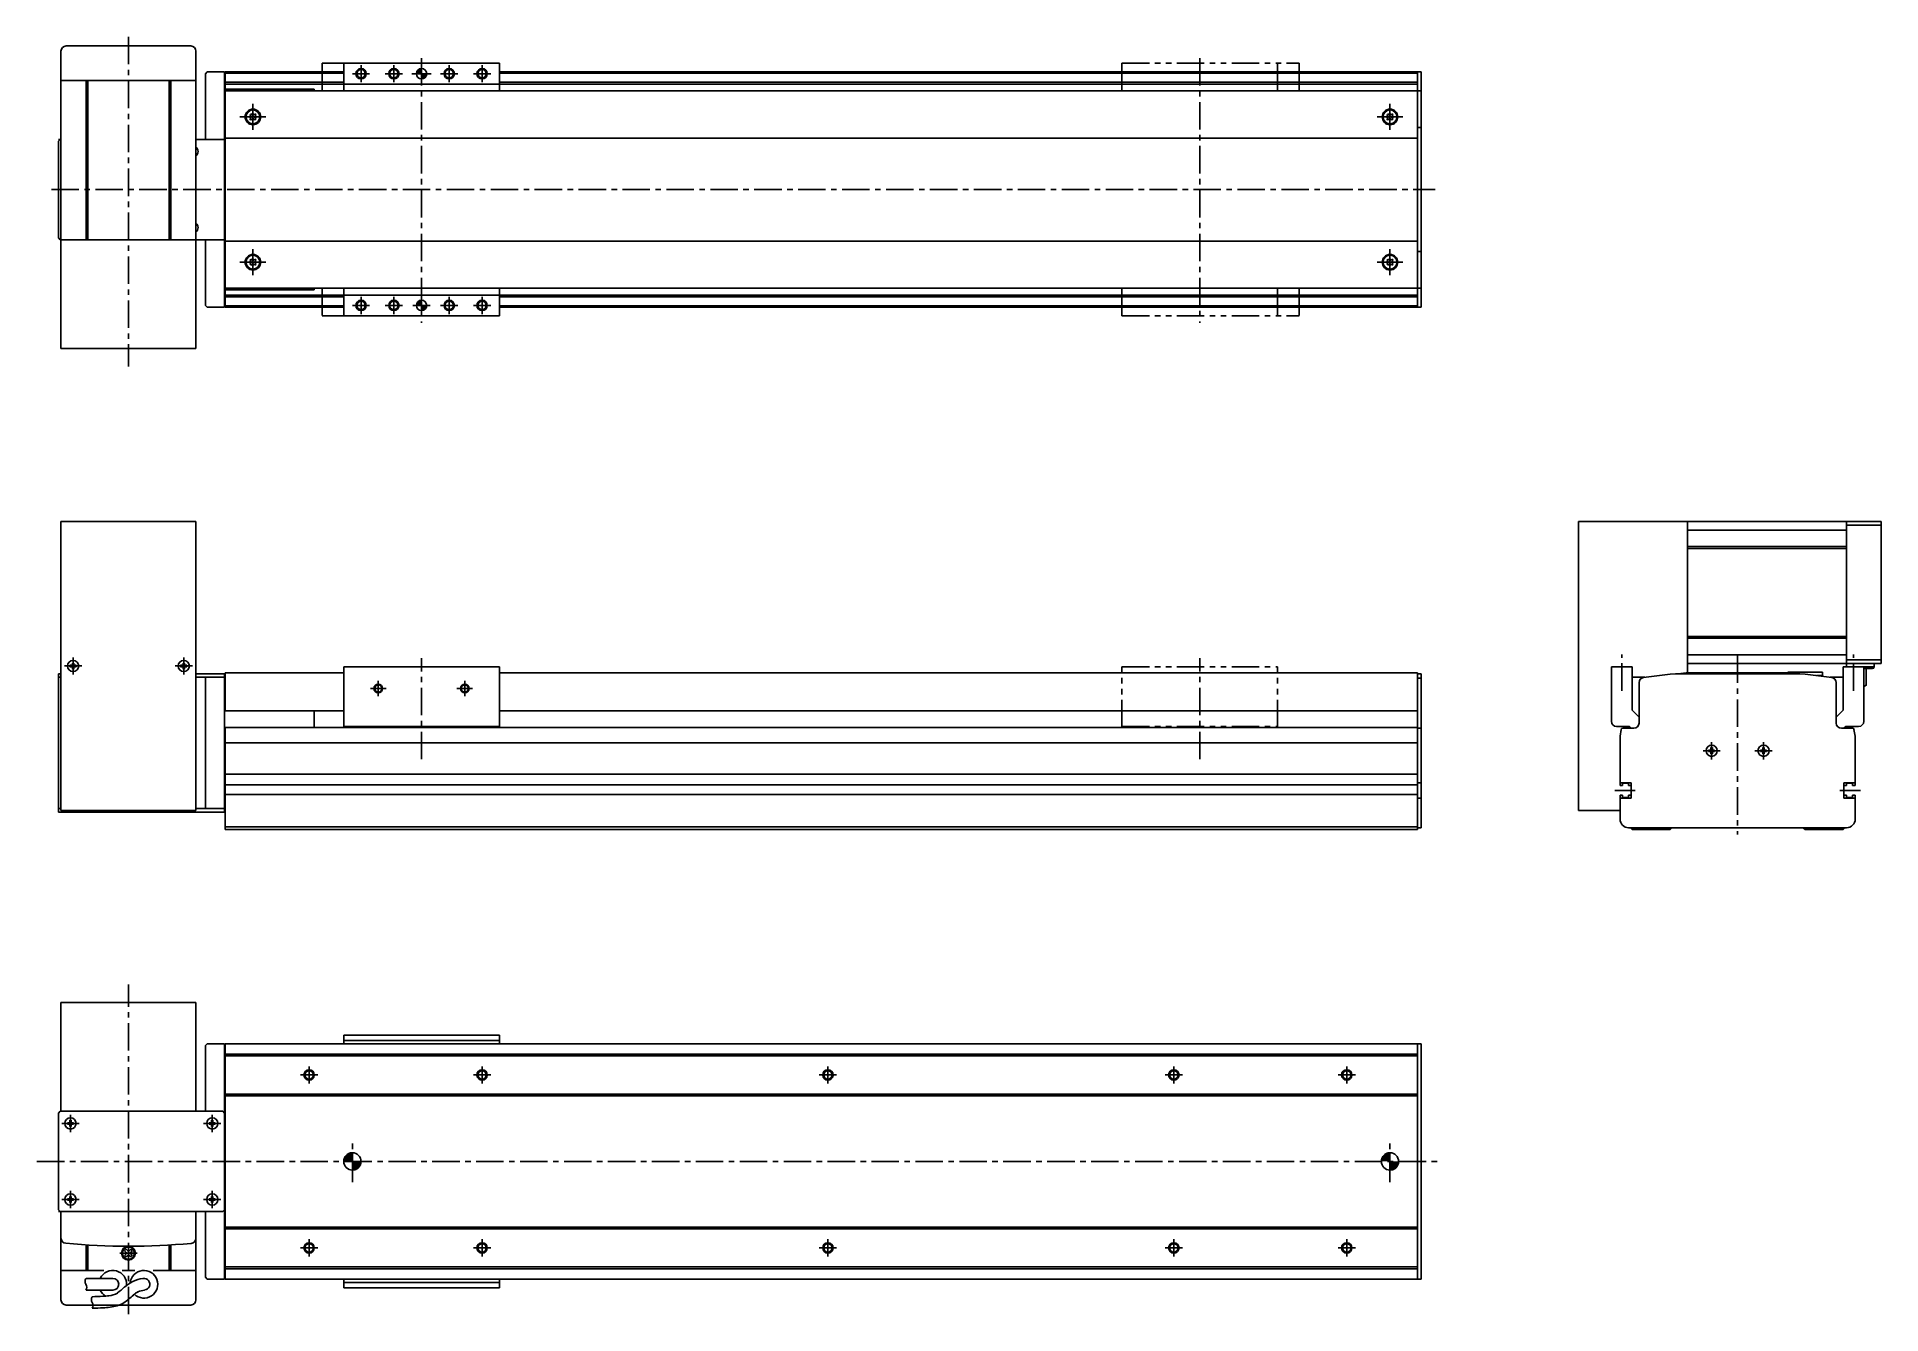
# Model space of a CAD drawing. Extents: x 0 to 1484, y -8 to 733.
# Drawn here: x 417 to 1484, y -5 to 733 of the extents above; entities that cross this region are included whole.
import ezdxf

# ---------------------------------------------------------------- set-up
doc = ezdxf.new("R2010")
doc.units = 0
doc.header["$LTSCALE"] = 0.5
doc.linetypes.add('CENTER', pattern=[50.8, 31.75, -6.35, 6.35, -6.35])
doc.linetypes.add('PHANTOM', pattern=[63.5, 31.75, -6.35, 6.35, -6.35, 6.35, -6.35])
for name, color, linetype in [('MSM_CENTER', 1, 'CENTER'), ('MSM_CONTINUOUS', 7, 'CONTINUOUS'), ('MSM_IMAGINARY', 6, 'PHANTOM'), ('MSM_NARROW', 5, 'CONTINUOUS')]:
    doc.layers.add(name, color=color, linetype=linetype)

# ---------------------------------------------------------------- blocks, each defined once
blk = doc.blocks.new('*U5')
at = {"layer": 'MSM_CONTINUOUS', "linetype": 'CONTINUOUS'}
for p, q in [((637.1, 579.1), (636.9, 578)), ((637.8, 580.1), (637.1, 579.1)), ((638.7, 580.8), (637.8, 580.1)), ((639.9, 581), (638.7, 580.8)), ((639.9, 580.8), (639.9, 581)), ((639.9, 580.8), (639.9, 580.1)), ((639.9, 580.1), (639.9, 579.1)), ((639.9, 579.1), (639.9, 578)), ((639.9, 578), (639.9, 576.9)), ((639.9, 576.9), (639.9, 575.9)), ((639.9, 575.9), (639.9, 575.2)), ((642, 575.9), (641, 575.2)), ((642.7, 576.9), (642, 575.9)), ((642.9, 578), (642.7, 576.9)), ((641, 575.2), (639.9, 575)), ((639.9, 575), (639.9, 575.2))]:
    blk.add_line(p, q, dxfattribs=at)
for points in [[(637.1, 579.1), (636.9, 578), (639.9, 578)], [(637.8, 580.1), (637.1, 579.1), (639.9, 579.1)], [(638.7, 580.8), (637.8, 580.1), (639.9, 580.1)], [(639.9, 581), (638.7, 580.8), (639.9, 580.8)], [(639.9, 578), (639.9, 576.9), (642.7, 576.9)], [(639.9, 576.9), (639.9, 575.9), (642, 575.9)], [(639.9, 575.9), (639.9, 575.2), (641, 575.2)]]:
    blk.add_solid(points, dxfattribs=at)
at = {"layer": 'MSM_CONTINUOUS', "linetype": 'CONTINUOUS', "extrusion": (0, 0, -1)}
for points in [[(-637.1, 579.1), (-639.9, 579.1), (-639.9, 578)], [(-637.8, 580.1), (-639.9, 580.1), (-639.9, 579.1)], [(-638.7, 580.8), (-639.9, 580.8), (-639.9, 580.1)], [(-639.9, 578), (-642.9, 578), (-642.7, 576.9)], [(-639.9, 576.9), (-642.7, 576.9), (-642, 575.9)], [(-639.9, 575.9), (-642, 575.9), (-641, 575.2)], [(-639.9, 575.2), (-641, 575.2), (-639.9, 575)]]:
    blk.add_solid(points, dxfattribs=at)
blk = doc.blocks.new('*U6')
at = {"layer": 'MSM_CONTINUOUS', "linetype": 'CONTINUOUS'}
for p, q in [((595.8, 85.9), (595.1, 84.5)), ((596.9, 87), (595.8, 85.9)), ((598.3, 87.8), (596.9, 87)), ((599.9, 88), (598.3, 87.8)), ((599.9, 87.8), (599.9, 88)), ((599.9, 87.8), (599.9, 87)), ((599.9, 87), (599.9, 85.9)), ((599.9, 85.9), (599.9, 84.5)), ((595.1, 84.5), (594.9, 83)), ((599.9, 84.5), (599.9, 83)), ((599.9, 83), (599.9, 81.5)), ((599.9, 81.5), (599.9, 80.1)), ((599.9, 80.1), (599.9, 79)), ((599.9, 79), (599.9, 78.2)), ((601.4, 78.2), (599.9, 78)), ((599.9, 78), (599.9, 78.2)), ((602.8, 79), (601.4, 78.2)), ((603.9, 80.1), (602.8, 79)), ((604.6, 81.5), (603.9, 80.1)), ((604.9, 83), (604.6, 81.5))]:
    blk.add_line(p, q, dxfattribs=at)
for points in [[(595.8, 85.9), (595.1, 84.5), (599.9, 84.5)], [(596.9, 87), (595.8, 85.9), (599.9, 85.9)], [(598.3, 87.8), (596.9, 87), (599.9, 87)], [(599.9, 88), (598.3, 87.8), (599.9, 87.8)], [(595.1, 84.5), (594.9, 83), (599.9, 83)], [(599.9, 83), (599.9, 81.5), (604.6, 81.5)], [(599.9, 81.5), (599.9, 80.1), (603.9, 80.1)], [(599.9, 80.1), (599.9, 79), (602.8, 79)], [(599.9, 79), (599.9, 78.2), (601.4, 78.2)]]:
    blk.add_solid(points, dxfattribs=at)
at = {"layer": 'MSM_CONTINUOUS', "linetype": 'CONTINUOUS', "extrusion": (0, 0, -1)}
for points in [[(-595.8, 85.9), (-599.9, 85.9), (-599.9, 84.5)], [(-596.9, 87), (-599.9, 87), (-599.9, 85.9)], [(-598.3, 87.8), (-599.9, 87.8), (-599.9, 87)], [(-595.1, 84.5), (-599.9, 84.5), (-599.9, 83)], [(-599.9, 83), (-604.9, 83), (-604.6, 81.5)], [(-599.9, 81.5), (-604.6, 81.5), (-603.9, 80.1)], [(-599.9, 80.1), (-603.9, 80.1), (-602.8, 79)], [(-599.9, 79), (-602.8, 79), (-601.4, 78.2)], [(-599.9, 78.2), (-601.4, 78.2), (-599.9, 78)]]:
    blk.add_solid(points, dxfattribs=at)
blk = doc.blocks.new('*U7')
at = {"layer": 'MSM_CONTINUOUS', "linetype": 'CONTINUOUS'}
for p, q in [((1195.8, 85.9), (1195.1, 84.5)), ((1196.9, 87), (1195.8, 85.9)), ((1198.3, 87.8), (1196.9, 87)), ((1199.9, 88), (1198.3, 87.8)), ((1199.9, 87.8), (1199.9, 88)), ((1199.9, 87.8), (1199.9, 87)), ((1199.9, 87), (1199.9, 85.9)), ((1199.9, 85.9), (1199.9, 84.5)), ((1195.1, 84.5), (1194.9, 83)), ((1199.9, 84.5), (1199.9, 83)), ((1199.9, 83), (1199.9, 81.5)), ((1199.9, 81.5), (1199.9, 80.1)), ((1199.9, 80.1), (1199.9, 79)), ((1199.9, 79), (1199.9, 78.2)), ((1201.4, 78.2), (1199.9, 78)), ((1199.9, 78), (1199.9, 78.2)), ((1202.8, 79), (1201.4, 78.2)), ((1203.9, 80.1), (1202.8, 79)), ((1204.6, 81.5), (1203.9, 80.1)), ((1204.9, 83), (1204.6, 81.5))]:
    blk.add_line(p, q, dxfattribs=at)
for points in [[(1195.8, 85.9), (1195.1, 84.5), (1199.9, 84.5)], [(1196.9, 87), (1195.8, 85.9), (1199.9, 85.9)], [(1198.3, 87.8), (1196.9, 87), (1199.9, 87)], [(1199.9, 88), (1198.3, 87.8), (1199.9, 87.8)], [(1195.1, 84.5), (1194.9, 83), (1199.9, 83)], [(1199.9, 83), (1199.9, 81.5), (1204.6, 81.5)], [(1199.9, 81.5), (1199.9, 80.1), (1203.9, 80.1)], [(1199.9, 80.1), (1199.9, 79), (1202.8, 79)], [(1199.9, 79), (1199.9, 78.2), (1201.4, 78.2)]]:
    blk.add_solid(points, dxfattribs=at)
at = {"layer": 'MSM_CONTINUOUS', "linetype": 'CONTINUOUS', "extrusion": (0, 0, -1)}
for points in [[(-1195.8, 85.9), (-1199.9, 85.9), (-1199.9, 84.5)], [(-1196.9, 87), (-1199.9, 87), (-1199.9, 85.9)], [(-1198.3, 87.8), (-1199.9, 87.8), (-1199.9, 87)], [(-1195.1, 84.5), (-1199.9, 84.5), (-1199.9, 83)], [(-1199.9, 83), (-1204.9, 83), (-1204.6, 81.5)], [(-1199.9, 81.5), (-1204.6, 81.5), (-1203.9, 80.1)], [(-1199.9, 80.1), (-1203.9, 80.1), (-1202.8, 79)], [(-1199.9, 79), (-1202.8, 79), (-1201.4, 78.2)], [(-1199.9, 78.2), (-1201.4, 78.2), (-1199.9, 78)]]:
    blk.add_solid(points, dxfattribs=at)
blk = doc.blocks.new('*U8')
at = {"layer": 'MSM_CONTINUOUS', "linetype": 'CONTINUOUS'}
for p, q in [((638.7, 714.8), (637.8, 714.1)), ((639.9, 715), (638.7, 714.8)), ((639.9, 714.8), (639.9, 715)), ((639.9, 714.8), (639.9, 714.1)), ((637.1, 713.1), (636.9, 712)), ((637.8, 714.1), (637.1, 713.1)), ((639.9, 714.1), (639.9, 713.1)), ((639.9, 713.1), (639.9, 712)), ((639.9, 712), (639.9, 710.9)), ((639.9, 710.9), (639.9, 709.9)), ((639.9, 709.9), (639.9, 709.2)), ((641, 709.2), (639.9, 709)), ((639.9, 709), (639.9, 709.2)), ((642, 709.9), (641, 709.2)), ((642.7, 710.9), (642, 709.9)), ((642.9, 712), (642.7, 710.9))]:
    blk.add_line(p, q, dxfattribs=at)
for points in [[(638.7, 714.8), (637.8, 714.1), (639.9, 714.1)], [(639.9, 715), (638.7, 714.8), (639.9, 714.8)], [(637.1, 713.1), (636.9, 712), (639.9, 712)], [(637.8, 714.1), (637.1, 713.1), (639.9, 713.1)], [(639.9, 712), (639.9, 710.9), (642.7, 710.9)], [(639.9, 710.9), (639.9, 709.9), (642, 709.9)], [(639.9, 709.9), (639.9, 709.2), (641, 709.2)]]:
    blk.add_solid(points, dxfattribs=at)
at = {"layer": 'MSM_CONTINUOUS', "linetype": 'CONTINUOUS', "extrusion": (0, 0, -1)}
for points in [[(-638.7, 714.8), (-639.9, 714.8), (-639.9, 714.1)], [(-637.1, 713.1), (-639.9, 713.1), (-639.9, 712)], [(-637.8, 714.1), (-639.9, 714.1), (-639.9, 713.1)], [(-639.9, 712), (-642.9, 712), (-642.7, 710.9)], [(-639.9, 710.9), (-642.7, 710.9), (-642, 709.9)], [(-639.9, 709.9), (-642, 709.9), (-641, 709.2)], [(-639.9, 709.2), (-641, 709.2), (-639.9, 709)]]:
    blk.add_solid(points, dxfattribs=at)

msp = doc.modelspace()

# ---------------------------------------------------------------- linework, layer by layer
at = {"layer": 'MSM_CENTER'}
for p, q in [((470.4, 733.3), (470.4, 542.6)), ((604.9, 707), (604.9, 717)), ((623.9, 707), (623.9, 717)), ((639.9, 721), (639.9, 568)), ((639.9, 706.5), (639.9, 717.5)), ((655.9, 707), (655.9, 717)), ((674.9, 707), (674.9, 717)), ((1089.9, 721), (1089.9, 568)), ((599.9, 712), (609.9, 712)), ((618.9, 712), (628.9, 712)), ((645.4, 712), (634.3, 712)), ((650.9, 712), (660.9, 712)), ((669.9, 712), (679.9, 712)), ((542.4, 694.5), (542.4, 679.5)), ((1199.9, 694.5), (1199.9, 679.5)), ((534.9, 687), (549.9, 687)), ((1207.4, 687), (1192.4, 687)), ((425.9, 645), (1226.1, 645)), ((542.4, 610.5), (542.4, 595.5)), ((1199.9, 610.5), (1199.9, 595.5)), ((534.9, 603), (549.9, 603)), ((1207.4, 603), (1192.4, 603)), ((599.9, 578), (609.9, 578)), ((604.9, 573), (604.9, 583)), ((618.9, 578), (628.9, 578)), ((623.9, 573), (623.9, 583)), ((634.9, 578), (644.9, 578)), ((650.9, 578), (660.9, 578)), ((655.9, 573), (655.9, 583)), ((669.9, 578), (679.9, 578)), ((674.9, 573), (674.9, 583)), ((438.4, 374.5), (438.4, 364.5)), ((502.4, 374.5), (502.4, 364.5)), ((639.9, 315.6), (639.9, 374)), ((1089.9, 315.6), (1089.9, 374)), ((1333.9, 355.2), (1333.9, 376.1)), ((1400.9, 375.6), (1400.9, 272)), ((1467.9, 355.2), (1467.9, 376.1)), ((443.4, 369.5), (433.4, 369.5)), ((507.4, 369.5), (497.4, 369.5)), ((610.4, 356.5), (619.4, 356.5)), ((614.9, 352), (614.9, 361)), ((660.4, 356.5), (669.4, 356.5)), ((664.9, 352), (664.9, 361)), ((1390.9, 320.5), (1380.9, 320.5)), ((1385.9, 325.5), (1385.9, 315.5)), ((1420.9, 320.5), (1410.9, 320.5)), ((1415.9, 325.5), (1415.9, 315.5)), ((1329.9, 297.5), (1341.7, 297.5)), ((1471.9, 297.5), (1460.1, 297.5)), ((470.4, -5.3), (470.4, 185.4)), ((569.9, 133), (579.9, 133)), ((574.9, 128), (574.9, 138)), ((669.9, 133), (679.9, 133)), ((674.9, 128), (674.9, 138)), ((869.9, 133), (879.9, 133)), ((874.9, 128), (874.9, 138)), ((1069.9, 133), (1079.9, 133)), ((1074.9, 128), (1074.9, 138)), ((1169.9, 133), (1179.9, 133)), ((1174.9, 128), (1174.9, 138)), ((436.9, 110), (436.9, 100)), ((518.9, 110), (518.9, 100)), ((431.9, 105), (441.9, 105)), ((513.9, 105), (523.9, 105)), ((599.9, 71.1), (599.9, 94.9)), ((1199.9, 71.1), (1199.9, 94.9)), ((417.5, 83), (1228.6, 83)), ((436.9, 66), (436.9, 56)), ((518.9, 66), (518.9, 56)), ((431.9, 61), (441.9, 61)), ((513.9, 61), (523.9, 61)), ((569.9, 33), (579.9, 33)), ((574.9, 28), (574.9, 38)), ((669.9, 33), (679.9, 33)), ((674.9, 28), (674.9, 38)), ((869.9, 33), (879.9, 33)), ((874.9, 28), (874.9, 38)), ((1069.9, 33), (1079.9, 33)), ((1074.9, 28), (1074.9, 38)), ((1169.9, 33), (1179.9, 33)), ((1174.9, 28), (1174.9, 38)), ((465.4, 30), (475.4, 30))]:
    msp.add_line(p, q, dxfattribs=at)
at = {"layer": 'MSM_CONTINUOUS'}
for p, q in [((506.4, 728), (434.4, 728)), ((431.4, 725), (431.4, 553)), ((509.4, 553), (509.4, 725)), ((684.9, 718), (594.9, 718)), ((594.9, 718), (594.9, 702)), ((684.9, 718), (684.9, 702)), ((431.4, 708), (509.4, 708)), ((445.9, 708), (445.9, 616)), ((446.9, 708), (446.9, 616)), ((493.9, 708), (493.9, 616)), ((494.9, 708), (494.9, 616)), ((515.9, 713), (514.9, 712)), ((514.9, 712), (514.9, 674)), ((525.9, 713), (515.9, 713)), ((525.9, 713), (525.9, 577)), ((526.4, 713), (526.4, 703)), ((526.4, 713), (594.9, 713)), ((526.4, 712.2), (594.9, 712.2)), ((526.4, 707), (594.9, 707)), ((526.4, 706), (1215.9, 706)), ((684.9, 713), (1217.9, 713)), ((684.9, 712.2), (1215.9, 712.2)), ((684.9, 707), (1215.9, 707)), ((1215.9, 713), (1215.9, 577)), ((1217.9, 713), (1217.9, 577)), ((525.9, 703), (577.9, 703)), ((526.4, 702), (1217.9, 702)), ((526.4, 702), (526.4, 588)), ((577.9, 703), (577.9, 702)), ((541.2, 688.8), (540.6, 688.2)), ((540.6, 688.2), (541.1, 687.7)), ((541.1, 686.3), (540.6, 685.8)), ((540.6, 685.8), (541.2, 685.2)), ((541.7, 688.3), (541.2, 688.8)), ((541.2, 685.2), (541.7, 685.7)), ((543.5, 688.8), (543.1, 688.3)), ((543.1, 685.7), (543.5, 685.2)), ((544.2, 688.2), (543.5, 688.8)), ((543.5, 685.2), (544.2, 685.8)), ((543.7, 687.7), (544.2, 688.2)), ((544.2, 685.8), (543.7, 686.3)), ((1198.7, 688.8), (1198.1, 688.2)), ((1198.1, 688.2), (1198.6, 687.7)), ((1198.6, 686.3), (1198.1, 685.8)), ((1198.1, 685.8), (1198.7, 685.2)), ((1199.2, 688.3), (1198.7, 688.8)), ((1198.7, 685.2), (1199.2, 685.7)), ((1201, 688.8), (1200.6, 688.3)), ((1200.6, 685.7), (1201, 685.2)), ((1201.7, 688.2), (1201, 688.8)), ((1201, 685.2), (1201.7, 685.8)), ((1201.2, 687.7), (1201.7, 688.2)), ((1201.7, 685.8), (1201.2, 686.3)), ((431.4, 674), (429.9, 674)), ((430.9, 674), (429.9, 673)), ((429.9, 673), (429.9, 617)), ((525.9, 674), (509.4, 674)), ((525.9, 674.8), (1215.9, 674.8)), ((1215.9, 680.9), (1217.9, 680.9)), ((429.9, 617), (430.9, 616)), ((430.9, 616), (525.9, 616)), ((514.9, 616), (514.9, 578)), ((525.9, 615.2), (1215.9, 615.2)), ((1215.9, 609.1), (1217.9, 609.1)), ((541.2, 604.8), (540.6, 604.2)), ((540.6, 604.2), (541.1, 603.7)), ((541.1, 602.3), (540.6, 601.8)), ((540.6, 601.8), (541.2, 601.2)), ((541.7, 604.3), (541.2, 604.8)), ((541.2, 601.2), (541.7, 601.7)), ((543.5, 604.8), (543.1, 604.3)), ((543.1, 601.7), (543.5, 601.2)), ((544.2, 604.2), (543.5, 604.8)), ((543.5, 601.2), (544.2, 601.8)), ((543.7, 603.7), (544.2, 604.2)), ((544.2, 601.8), (543.7, 602.3)), ((1198.7, 604.8), (1198.1, 604.2)), ((1198.1, 604.2), (1198.6, 603.7)), ((1198.6, 602.3), (1198.1, 601.8)), ((1198.1, 601.8), (1198.7, 601.2)), ((1199.2, 604.3), (1198.7, 604.8)), ((1198.7, 601.2), (1199.2, 601.7)), ((1201, 604.8), (1200.6, 604.3)), ((1200.6, 601.7), (1201, 601.2)), ((1201.7, 604.2), (1201, 604.8)), ((1201, 601.2), (1201.7, 601.8)), ((1201.2, 603.7), (1201.7, 604.2)), ((1201.7, 601.8), (1201.2, 602.3)), ((525.9, 587), (577.9, 587)), ((526.4, 588), (1217.9, 588)), ((526.4, 587), (526.4, 577)), ((577.9, 588), (577.9, 587)), ((594.9, 572), (594.9, 588)), ((684.9, 572), (684.9, 588)), ((514.9, 578), (515.9, 577)), ((525.9, 577), (515.9, 577)), ((526.4, 584), (1215.9, 584)), ((526.4, 583), (594.9, 583)), ((526.4, 577.8), (594.9, 577.8)), ((526.4, 577), (594.9, 577)), ((684.9, 583), (1215.9, 583)), ((684.9, 577.8), (1215.9, 577.8)), ((684.9, 577), (1217.9, 577)), ((684.9, 572), (594.9, 572)), ((431.4, 553), (509.4, 553)), ((509.4, 453), (431.4, 453)), ((431.4, 453), (431.4, 286)), ((509.4, 453), (509.4, 286)), ((1308.9, 286), (1308.9, 453)), ((1308.9, 453), (1483.9, 453)), ((1371.9, 453), (1371.9, 365.5)), ((1371.9, 375.3), (1371.9, 453)), ((1371.9, 452.9), (1371.9, 452.9)), ((1371.9, 448), (1463.9, 448)), ((1463.8, 453), (1463.8, 371)), ((1463.9, 452.9), (1463.8, 452.9)), ((1463.9, 369), (1463.9, 453)), ((1463.9, 451), (1483.9, 451)), ((1483.9, 453), (1483.9, 371)), ((1463.9, 438.5), (1371.9, 438.5)), ((1371.9, 437.5), (1463.9, 437.5)), ((1463.9, 386.5), (1371.9, 386.5)), ((1371.9, 385.5), (1463.9, 385.5)), ((1463.9, 376), (1371.9, 376)), ((1371.9, 375.3), (1371.9, 375.3)), ((429.9, 285), (429.9, 365)), ((429.9, 365), (431.4, 365)), ((429.9, 363), (431.4, 363)), ((436.6, 369.1), (436.6, 369.9)), ((437.5, 369.9), (436.6, 369.9)), ((437.5, 369.1), (436.6, 369.1)), ((438, 371.2), (438.8, 371.2)), ((438, 370.4), (438, 371.2)), ((438, 367.7), (438, 368.6)), ((438, 367.7), (438.8, 367.7)), ((438.8, 370.4), (438.8, 371.2)), ((438.8, 367.7), (438.8, 368.6)), ((440.1, 369.9), (439.3, 369.9)), ((440.1, 369.1), (439.3, 369.1)), ((440.1, 369.1), (440.1, 369.9)), ((500.6, 369.1), (500.6, 369.9)), ((501.5, 369.9), (500.6, 369.9)), ((501.5, 369.1), (500.6, 369.1)), ((502, 371.2), (502.8, 371.2)), ((502, 370.4), (502, 371.2)), ((502, 367.7), (502, 368.6)), ((502, 367.7), (502.8, 367.7)), ((502.8, 370.4), (502.8, 371.2)), ((502.8, 367.7), (502.8, 368.6)), ((504.1, 369.9), (503.3, 369.9)), ((504.1, 369.1), (503.3, 369.1)), ((504.1, 369.1), (504.1, 369.9)), ((509.4, 365), (525.9, 365)), ((509.4, 363), (525.9, 363)), ((514.9, 287), (514.9, 363)), ((525.9, 285), (525.9, 365)), ((526.4, 365.5), (526.4, 343.5)), ((526.4, 365.5), (594.9, 365.5)), ((594.9, 334), (594.9, 369)), ((594.9, 369), (684.9, 369)), ((684.9, 334), (684.9, 369)), ((684.9, 365.5), (1215.9, 365.5)), ((1215.9, 365.5), (1215.9, 275)), ((1215.9, 365), (1217.9, 365)), ((1217.9, 365), (1217.9, 276)), ((1327.9, 337.5), (1327.9, 369)), ((1339.9, 369), (1327.9, 369)), ((1339.9, 344), (1339.9, 369)), ((1347.3, 363), (1339.9, 363)), ((1365, 365), (1436.8, 365)), ((1371.1, 365.5), (1430.7, 365.5)), ((1483.9, 371), (1371.9, 371)), ((1449.9, 366), (1429.9, 366)), ((1429.9, 366), (1429.9, 365.5)), ((1449.9, 364), (1446.5, 364)), ((1449.9, 363.6), (1449.9, 366)), ((1454.5, 363), (1461.9, 363)), ((1461.9, 344), (1461.9, 369)), ((1479.9, 369), (1461.9, 369)), ((1463.8, 371.1), (1463.9, 371.1)), ((1463.9, 373), (1483.9, 373)), ((1473.9, 337.5), (1473.9, 369)), ((1478.9, 368), (1473.9, 368)), ((1475.2, 358.3), (1475.2, 368)), ((1475.3, 368), (1475.3, 358.3)), ((1479.9, 371), (1479.9, 369)), ((1215.9, 362.5), (1217.9, 362.5)), ((1343.9, 359.9), (1343.9, 336.5)), ((1457.9, 359.9), (1457.9, 336.5)), ((525.9, 343.5), (594.9, 343.5)), ((577.9, 343.5), (577.9, 334)), ((684.9, 343.5), (1215.9, 343.5)), ((1343.4, 340.5), (1339.9, 344)), ((1458.4, 340.5), (1461.9, 344)), ((526.4, 334), (1215.9, 334)), ((526.4, 334), (526.4, 275)), ((594.9, 334.5), (684.9, 334.5)), ((1215.9, 333.5), (1217.9, 333.5)), ((1338.4, 334.5), (1330.9, 334.5)), ((1332.9, 329), (1333.5, 332.7)), ((1334.5, 333.5), (1340.9, 333.5)), ((1339.4, 333.5), (1338.4, 334.5)), ((1343.4, 340.5), (1343.9, 340.5)), ((1457.9, 340.5), (1458.4, 340.5)), ((1467.3, 333.5), (1460.9, 333.5)), ((1462.4, 333.5), (1463.4, 334.5)), ((1470.9, 334.5), (1463.4, 334.5)), ((1468.9, 329), (1468.2, 332.7)), ((526.4, 325), (1215.9, 325)), ((1332.9, 329), (1332.9, 300.3)), ((1384.1, 320.1), (1384.1, 320.9)), ((1385, 320.9), (1384.1, 320.9)), ((1385, 320.1), (1384.1, 320.1)), ((1385.5, 322.3), (1386.3, 322.3)), ((1385.5, 321.4), (1385.5, 322.3)), ((1386.3, 321.4), (1386.3, 322.3)), ((1387.6, 320.9), (1386.8, 320.9)), ((1387.6, 320.1), (1386.8, 320.1)), ((1387.6, 320.1), (1387.6, 320.9)), ((1414.1, 320.1), (1414.1, 320.9)), ((1415, 320.9), (1414.1, 320.9)), ((1415, 320.1), (1414.1, 320.1)), ((1415.5, 322.3), (1416.3, 322.3)), ((1415.5, 321.4), (1415.5, 322.3)), ((1416.3, 321.4), (1416.3, 322.3)), ((1417.6, 320.9), (1416.8, 320.9)), ((1417.6, 320.1), (1416.8, 320.1)), ((1417.6, 320.1), (1417.6, 320.9)), ((1468.9, 329), (1468.9, 300.3)), ((1385.5, 318.8), (1385.5, 319.6)), ((1385.5, 318.8), (1386.3, 318.8)), ((1386.3, 318.8), (1386.3, 319.6)), ((1415.5, 318.8), (1415.5, 319.6)), ((1415.5, 318.8), (1416.3, 318.8)), ((1416.3, 318.8), (1416.3, 319.6)), ((525.9, 308), (526.4, 308)), ((526.4, 307), (1215.9, 307)), ((526.4, 300.8), (1215.9, 300.8)), ((1215.9, 302), (1217.9, 302)), ((1332.9, 302), (1339.4, 302)), ((1332.9, 300.3), (1334.4, 300.3)), ((1334.4, 301.7), (1334.4, 300.3)), ((1334.4, 301.7), (1337.9, 301.7)), ((1337.9, 301.7), (1337.9, 300.3)), ((1337.9, 300.3), (1339.4, 300.3)), ((1339.4, 302), (1339.4, 293)), ((1468.9, 302), (1462.4, 302)), ((1462.4, 302), (1462.4, 293)), ((1463.9, 300.3), (1462.4, 300.3)), ((1463.9, 301.7), (1463.9, 300.3)), ((1467.4, 301.7), (1463.9, 301.7)), ((1467.4, 301.7), (1467.4, 300.3)), ((1468.9, 300.3), (1467.4, 300.3)), ((526.4, 295.2), (1215.9, 295.2)), ((1215.9, 293), (1217.9, 293)), ((1332.9, 294.8), (1332.9, 281)), ((1332.9, 294.8), (1334.4, 294.8)), ((1332.9, 293), (1339.4, 293)), ((1334.4, 293.4), (1334.4, 294.8)), ((1334.4, 293.4), (1337.9, 293.4)), ((1337.9, 294.8), (1339.4, 294.8)), ((1337.9, 293.4), (1337.9, 294.8)), ((1463.9, 294.8), (1462.4, 294.8)), ((1468.9, 293), (1462.4, 293)), ((1463.9, 293.4), (1463.9, 294.8)), ((1467.4, 293.4), (1463.9, 293.4)), ((1468.9, 294.8), (1467.4, 294.8)), ((1467.4, 293.4), (1467.4, 294.8)), ((1468.9, 294.8), (1468.9, 281)), ((429.9, 287), (431.4, 287)), ((429.9, 285), (525.9, 285)), ((509.4, 286), (431.4, 286)), ((509.4, 287), (525.9, 287)), ((1332.9, 286), (1308.9, 286)), ((526.4, 276.5), (1215.9, 276.5)), ((526.4, 275), (1215.9, 275)), ((1215.9, 276), (1217.9, 276)), ((1337.9, 276), (1400.9, 276)), ((1338.9, 276), (1339.9, 275)), ((1361.9, 275), (1339.9, 275)), ((1361.9, 275), (1362.9, 276)), ((1463.9, 276), (1400.9, 276)), ((1439.9, 275), (1438.9, 276)), ((1439.9, 275), (1461.9, 275)), ((1462.9, 276), (1461.9, 275)), ((431.4, 112), (431.4, 175)), ((431.4, 175), (509.4, 175)), ((509.4, 112), (509.4, 175)), ((514.9, 150), (515.9, 151)), ((514.9, 112), (514.9, 150)), ((525.9, 151), (515.9, 151)), ((525.9, 151), (525.9, 15)), ((526.4, 151), (526.4, 15)), ((526.4, 151), (1217.9, 151)), ((594.9, 151), (594.9, 156)), ((594.9, 156), (684.9, 156)), ((684.9, 153), (594.9, 153)), ((684.9, 156), (684.9, 151)), ((1215.9, 151), (1215.9, 15)), ((1217.9, 151), (1217.9, 15)), ((525.9, 141), (526.4, 141)), ((526.4, 145), (1215.9, 145)), ((526.4, 144), (1215.9, 144)), ((526.4, 122), (1215.9, 122)), ((526.4, 121), (1215.9, 121)), ((430.9, 112), (429.9, 111)), ((429.9, 111), (429.9, 55)), ((430.9, 112), (524.9, 112)), ((436.5, 106.8), (437.3, 106.8)), ((436.5, 105.9), (436.5, 106.8)), ((437.3, 105.9), (437.3, 106.8)), ((518.5, 106.8), (519.3, 106.8)), ((518.5, 105.9), (518.5, 106.8)), ((519.3, 105.9), (519.3, 106.8)), ((524.9, 112), (525.9, 111)), ((435.1, 104.6), (435.1, 105.4)), ((436, 105.4), (435.1, 105.4)), ((436, 104.6), (435.1, 104.6)), ((436.5, 103.2), (436.5, 104.1)), ((436.5, 103.2), (437.3, 103.2)), ((437.3, 103.2), (437.3, 104.1)), ((438.6, 105.4), (437.8, 105.4)), ((438.6, 104.6), (437.8, 104.6)), ((438.6, 104.6), (438.6, 105.4)), ((517.1, 104.6), (517.1, 105.4)), ((518, 105.4), (517.1, 105.4)), ((518, 104.6), (517.1, 104.6)), ((518.5, 103.2), (518.5, 104.1)), ((518.5, 103.2), (519.3, 103.2)), ((519.3, 103.2), (519.3, 104.1)), ((520.6, 105.4), (519.8, 105.4)), ((520.6, 104.6), (519.8, 104.6)), ((520.6, 104.6), (520.6, 105.4)), ((430.9, 54), (429.9, 55)), ((429.9, 54), (524.9, 54)), ((431.4, 3), (431.4, 54)), ((435.1, 60.6), (435.1, 61.4)), ((436, 61.4), (435.1, 61.4)), ((436, 60.6), (435.1, 60.6)), ((436.5, 62.8), (437.3, 62.8)), ((436.5, 61.9), (436.5, 62.8)), ((436.5, 59.3), (436.5, 60.1)), ((436.5, 59.3), (437.3, 59.3)), ((437.3, 61.9), (437.3, 62.8)), ((437.3, 59.3), (437.3, 60.1)), ((438.6, 61.4), (437.8, 61.4)), ((438.6, 60.6), (437.8, 60.6)), ((438.6, 60.6), (438.6, 61.4)), ((509.4, 3), (509.4, 54)), ((514.9, 16), (514.9, 54)), ((517.1, 60.6), (517.1, 61.4)), ((518, 61.4), (517.1, 61.4)), ((518, 60.6), (517.1, 60.6)), ((518.5, 62.8), (519.3, 62.8)), ((518.5, 61.9), (518.5, 62.8)), ((518.5, 59.3), (518.5, 60.1)), ((518.5, 59.3), (519.3, 59.3)), ((519.3, 61.9), (519.3, 62.8)), ((519.3, 59.3), (519.3, 60.1)), ((520.6, 61.4), (519.8, 61.4)), ((520.6, 60.6), (519.8, 60.6)), ((520.6, 60.6), (520.6, 61.4)), ((524.9, 54), (525.9, 55)), ((526.4, 45), (1215.9, 45)), ((526.4, 44), (1215.9, 44)), ((445.9, 20), (445.9, 34.8)), ((446.9, 20), (446.9, 34.7)), ((468.2, 31.3), (469.1, 32.2)), ((470, 31.3), (469.1, 32.2)), ((471.7, 32.2), (470.8, 31.3)), ((472.6, 31.3), (471.7, 32.2)), ((493.9, 20), (493.9, 34.7)), ((494.9, 20), (494.9, 34.7)), ((469.1, 30.4), (468.2, 31.3)), ((469.1, 29.6), (468.2, 28.7)), ((469.1, 27.8), (468.2, 28.7)), ((470, 28.7), (469.1, 27.8)), ((471.7, 27.8), (470.8, 28.7)), ((472.6, 31.3), (471.7, 30.4)), ((472.6, 28.7), (471.7, 29.6)), ((471.7, 27.8), (472.6, 28.7)), ((525.9, 25), (526.4, 25)), ((526.4, 22), (1215.9, 22)), ((431.4, 20), (456.1, 20)), ((461.4, 15.4), (445.9, 15.4)), ((466.7, 20), (474.1, 20)), ((484.7, 20), (509.4, 20)), ((515.9, 15), (514.9, 16)), ((525.9, 15), (515.9, 15)), ((526.4, 21), (1215.9, 21)), ((526.4, 15), (1217.9, 15)), ((594.9, 15), (594.9, 10)), ((684.9, 13), (594.9, 13)), ((684.9, 10), (684.9, 15)), ((506.4, 0), (434.4, 0)), ((461.4, 8.6), (445.9, 8.6)), ((594.9, 10), (684.9, 10))]:
    msp.add_line(p, q, dxfattribs=at)
for centre, radius in [((639.9, 712), 3), ((604.9, 712), 2.46), ((623.9, 712), 2.46), ((655.9, 712), 2.46), ((674.9, 712), 2.46), ((542.4, 687), 4.5), ((542.4, 687), 4.15), ((542.4, 687), 4), ((540.6, 687), 0.25), ((542.4, 688.8), 0.25), ((542.4, 685.3), 0.25), ((544.1, 687), 0.25), ((1199.9, 687), 4.5), ((1199.9, 687), 4.15), ((1199.9, 687), 4), ((1198.1, 687), 0.25), ((1199.9, 688.8), 0.25), ((1199.9, 685.3), 0.25), ((1201.6, 687), 0.25), ((542.4, 603), 4.5), ((542.4, 603), 4.15), ((542.4, 603), 4), ((540.6, 603), 0.25), ((542.4, 604.8), 0.25), ((542.4, 601.3), 0.25), ((544.1, 603), 0.25), ((1199.9, 603), 4.5), ((1199.9, 603), 4.15), ((1199.9, 603), 4), ((1198.1, 603), 0.25), ((1199.9, 604.8), 0.25), ((1199.9, 601.3), 0.25), ((1201.6, 603), 0.25), ((604.9, 578), 2.46), ((623.9, 578), 2.46), ((639.9, 578), 3), ((655.9, 578), 2.46), ((674.9, 578), 2.46), ((438.4, 369.5), 3.25), ((502.4, 369.5), 3.25), ((614.9, 356.5), 2.07), ((664.9, 356.5), 2.07), ((1385.9, 320.5), 3.25), ((1415.9, 320.5), 3.25), ((574.9, 133), 2.46), ((674.9, 133), 2.46), ((874.9, 133), 2.46), ((1074.9, 133), 2.46), ((1174.9, 133), 2.46), ((436.9, 105), 3.25), ((518.9, 105), 3.25), ((599.9, 83), 5), ((1199.9, 83), 5), ((436.9, 61), 3.25), ((518.9, 61), 3.25), ((470.4, 30), 4), ((470.4, 30), 3.5), ((574.9, 33), 2.46), ((674.9, 33), 2.46), ((874.9, 33), 2.46), ((1074.9, 33), 2.46), ((1174.9, 33), 2.46)]:
    msp.add_circle(centre, radius, dxfattribs=at)
for centre, radius, start, end in [((434.4, 725), 3, 90, 180), ((506.4, 725), 3, 0, 90), ((540.4, 687), 0.94, 315.0016, 44.9994), ((542.4, 689), 0.94, 224.9999, 315.0008), ((542.4, 685), 0.94, 44.9995, 135.0019), ((544.4, 687), 0.94, 134.9979, 225.0031), ((1197.9, 687), 0.94, 315.0016, 44.9994), ((1199.9, 689), 0.94, 224.9999, 315.0008), ((1199.9, 685), 0.94, 44.9995, 135.0019), ((1201.9, 687), 0.94, 134.9979, 225.0031), ((507.4, 667), 3.25, 307.98, 52.02), ((507.4, 623), 3.25, 307.98, 52.02), ((540.4, 603), 0.94, 315.0016, 44.9994), ((542.4, 605), 0.94, 224.9999, 315.0008), ((542.4, 601), 0.94, 44.9995, 135.0019), ((544.4, 603), 0.94, 134.9979, 225.0031), ((1197.9, 603), 0.94, 315.0016, 44.9994), ((1199.9, 605), 0.94, 224.9999, 315.0008), ((1199.9, 601), 0.94, 44.9995, 135.0019), ((1201.9, 603), 0.94, 134.9979, 225.0031), ((437.5, 370.4), 0.5, 270, 0), ((437.5, 368.6), 0.5, 0, 90), ((439.3, 370.4), 0.5, 180, 270), ((439.3, 368.6), 0.5, 90, 180), ((501.5, 370.4), 0.5, 270, 0), ((501.5, 368.6), 0.5, 0, 90), ((503.3, 370.4), 0.5, 180, 270), ((503.3, 368.6), 0.5, 90, 180), ((1346.9, 359.9), 3, 97.8176, 180), ((1400.9, -33.4), 400, 94.2733, 97.8176), ((1400.9, -33.4), 400, 82.1824, 85.7267), ((1454.9, 359.9), 3, 0, 82.1824), ((1478.9, 369), 1, 270, 360), ((1330.9, 337.5), 3, 180, 270), ((1334.5, 332.5), 1, 90, 170), ((1340.9, 336.5), 3, 270, 0), ((1460.9, 336.5), 3, 180, 270), ((1467.3, 332.5), 1, 10, 90), ((1470.9, 337.5), 3, 270, 0), ((1385, 321.4), 0.5, 270, 0), ((1385, 319.6), 0.5, 0, 90), ((1386.8, 321.4), 0.5, 180, 270), ((1386.8, 319.6), 0.5, 90, 180), ((1415, 321.4), 0.5, 270, 0), ((1415, 319.6), 0.5, 0, 90), ((1416.8, 321.4), 0.5, 180, 270), ((1416.8, 319.6), 0.5, 90, 180), ((1337.9, 281), 5, 180, 270), ((1463.9, 281), 5, 270, 0), ((436, 105.9), 0.5, 270, 0), ((436, 104.1), 0.5, 0, 90), ((437.8, 105.9), 0.5, 180, 270), ((437.8, 104.1), 0.5, 90, 180), ((518, 105.9), 0.5, 270, 0), ((518, 104.1), 0.5, 0, 90), ((519.8, 105.9), 0.5, 180, 270), ((519.8, 104.1), 0.5, 90, 180), ((436, 61.9), 0.5, 270, 0), ((436, 60.1), 0.5, 0, 90), ((437.8, 61.9), 0.5, 180, 270), ((437.8, 60.1), 0.5, 90, 180), ((518, 61.9), 0.5, 270, 0), ((518, 60.1), 0.5, 0, 90), ((519.8, 61.9), 0.5, 180, 270), ((519.8, 60.1), 0.5, 90, 180), ((434.4, 38.7), 3, 180, 264.7248), ((470.9, 434), 400, 264.7248, 275.1303), ((506.4, 38.6), 3, 275.1303, 0), ((468.7, 30), 0.593, 315.0045, 45.0035), ((470.4, 31.7), 0.593, 225.0046, 314.999), ((470.4, 28.3), 0.593, 45.0006, 134.9913), ((472.1, 30), 0.593, 135.0052, 224.9912), ((461.4, 12), 8, 355.9486, 154.8493), ((461.4, 12), 3.4, 270, 90), ((481.6, -4.8), 20.3, 115.3845, 131.6762), ((479.4, 12), 8, 226.2228, 174.2463), ((482.1, -7), 22.6, 98.357, 114.1094), ((479.4, 12), 3.35, 277.2616, 99.4526), ((434.4, 3), 3, 180, 270), ((448.2, 108.7), 103.9, 270.6925, 274.1063), ((461.4, 12), 8, 205.1507, 238.3358), ((453, 53.2), 48.2, 273.0803, 277.2949), ((457.8, 18.1), 12.8, 276.0352, 298.9596), ((457.6, 19.4), 20.8, 276.0352, 298.9596), ((447.8, 30.3), 28.4, 304.7819, 315.6181), ((450.4, 28.3), 32.1, 302.6126, 315.3666), ((481.5, -3.6), 12.5, 116.3883, 131.6133), ((481.9, -5.8), 14.6, 98.4008, 114.0947), ((506.4, 3), 3, 270, 0), ((448.1, 108), 109.9, 270.7454, 274.0692), ((452.9, 53.1), 54.8, 273.0541, 277.1898)]:
    msp.add_arc(centre, radius, start, end, dxfattribs=at)
at = {"layer": 'MSM_IMAGINARY'}
for p, q in [((582.4, 718), (582.4, 702)), ((594.9, 718), (582.4, 718)), ((1044.9, 718), (1044.9, 702)), ((1044.9, 718), (1147.4, 718)), ((1134.9, 718), (1134.9, 702)), ((1147.4, 718), (1147.4, 702)), ((582.4, 588), (582.4, 572)), ((1044.9, 572), (1044.9, 588)), ((1134.9, 572), (1134.9, 588)), ((1147.4, 588), (1147.4, 572)), ((594.9, 572), (582.4, 572)), ((1044.9, 572), (1147.4, 572)), ((1044.9, 334), (1044.9, 369)), ((1044.9, 369), (1134.9, 369)), ((1134.9, 334), (1134.9, 369)), ((1044.9, 334.5), (1134.9, 334.5))]:
    msp.add_line(p, q, dxfattribs=at)
at = {"layer": 'MSM_NARROW'}
for centre, radius in [((604.9, 712), 3), ((623.9, 712), 3), ((655.9, 712), 3), ((674.9, 712), 3), ((604.9, 578), 3), ((623.9, 578), 3), ((655.9, 578), 3), ((674.9, 578), 3), ((614.9, 356.5), 2.5), ((664.9, 356.5), 2.5), ((574.9, 133), 3), ((674.9, 133), 3), ((874.9, 133), 3), ((1074.9, 133), 3), ((1174.9, 133), 3), ((574.9, 33), 3), ((674.9, 33), 3), ((874.9, 33), 3), ((1074.9, 33), 3), ((1174.9, 33), 3)]:
    msp.add_circle(centre, radius, dxfattribs=at)
for centre, start, end in [((1472.9, 360.6), 288.5474, 302.7791), ((1476.3, 355.4), 108.5936, 122.7791), ((448.5, 13.7), 147.2209, 212.7791), ((443.2, 10.3), 327.2209, 32.7791), ((452.1, 3.1), 147.2209, 212.7791), ((446.8, -0.3), 329.1387, 32.7791)]:
    msp.add_arc(centre, 3.14, start, end, dxfattribs=at)

# ---------------------------------------------------------------- block references
at = {"layer": 'MSM_CONTINUOUS', "linetype": 'CONTINUOUS'}
for name in ['*U8', '*U5', '*U6', '*U7']:
    msp.add_blockref(name, (0, 0), dxfattribs=at)

doc.saveas('drawing.dxf')
